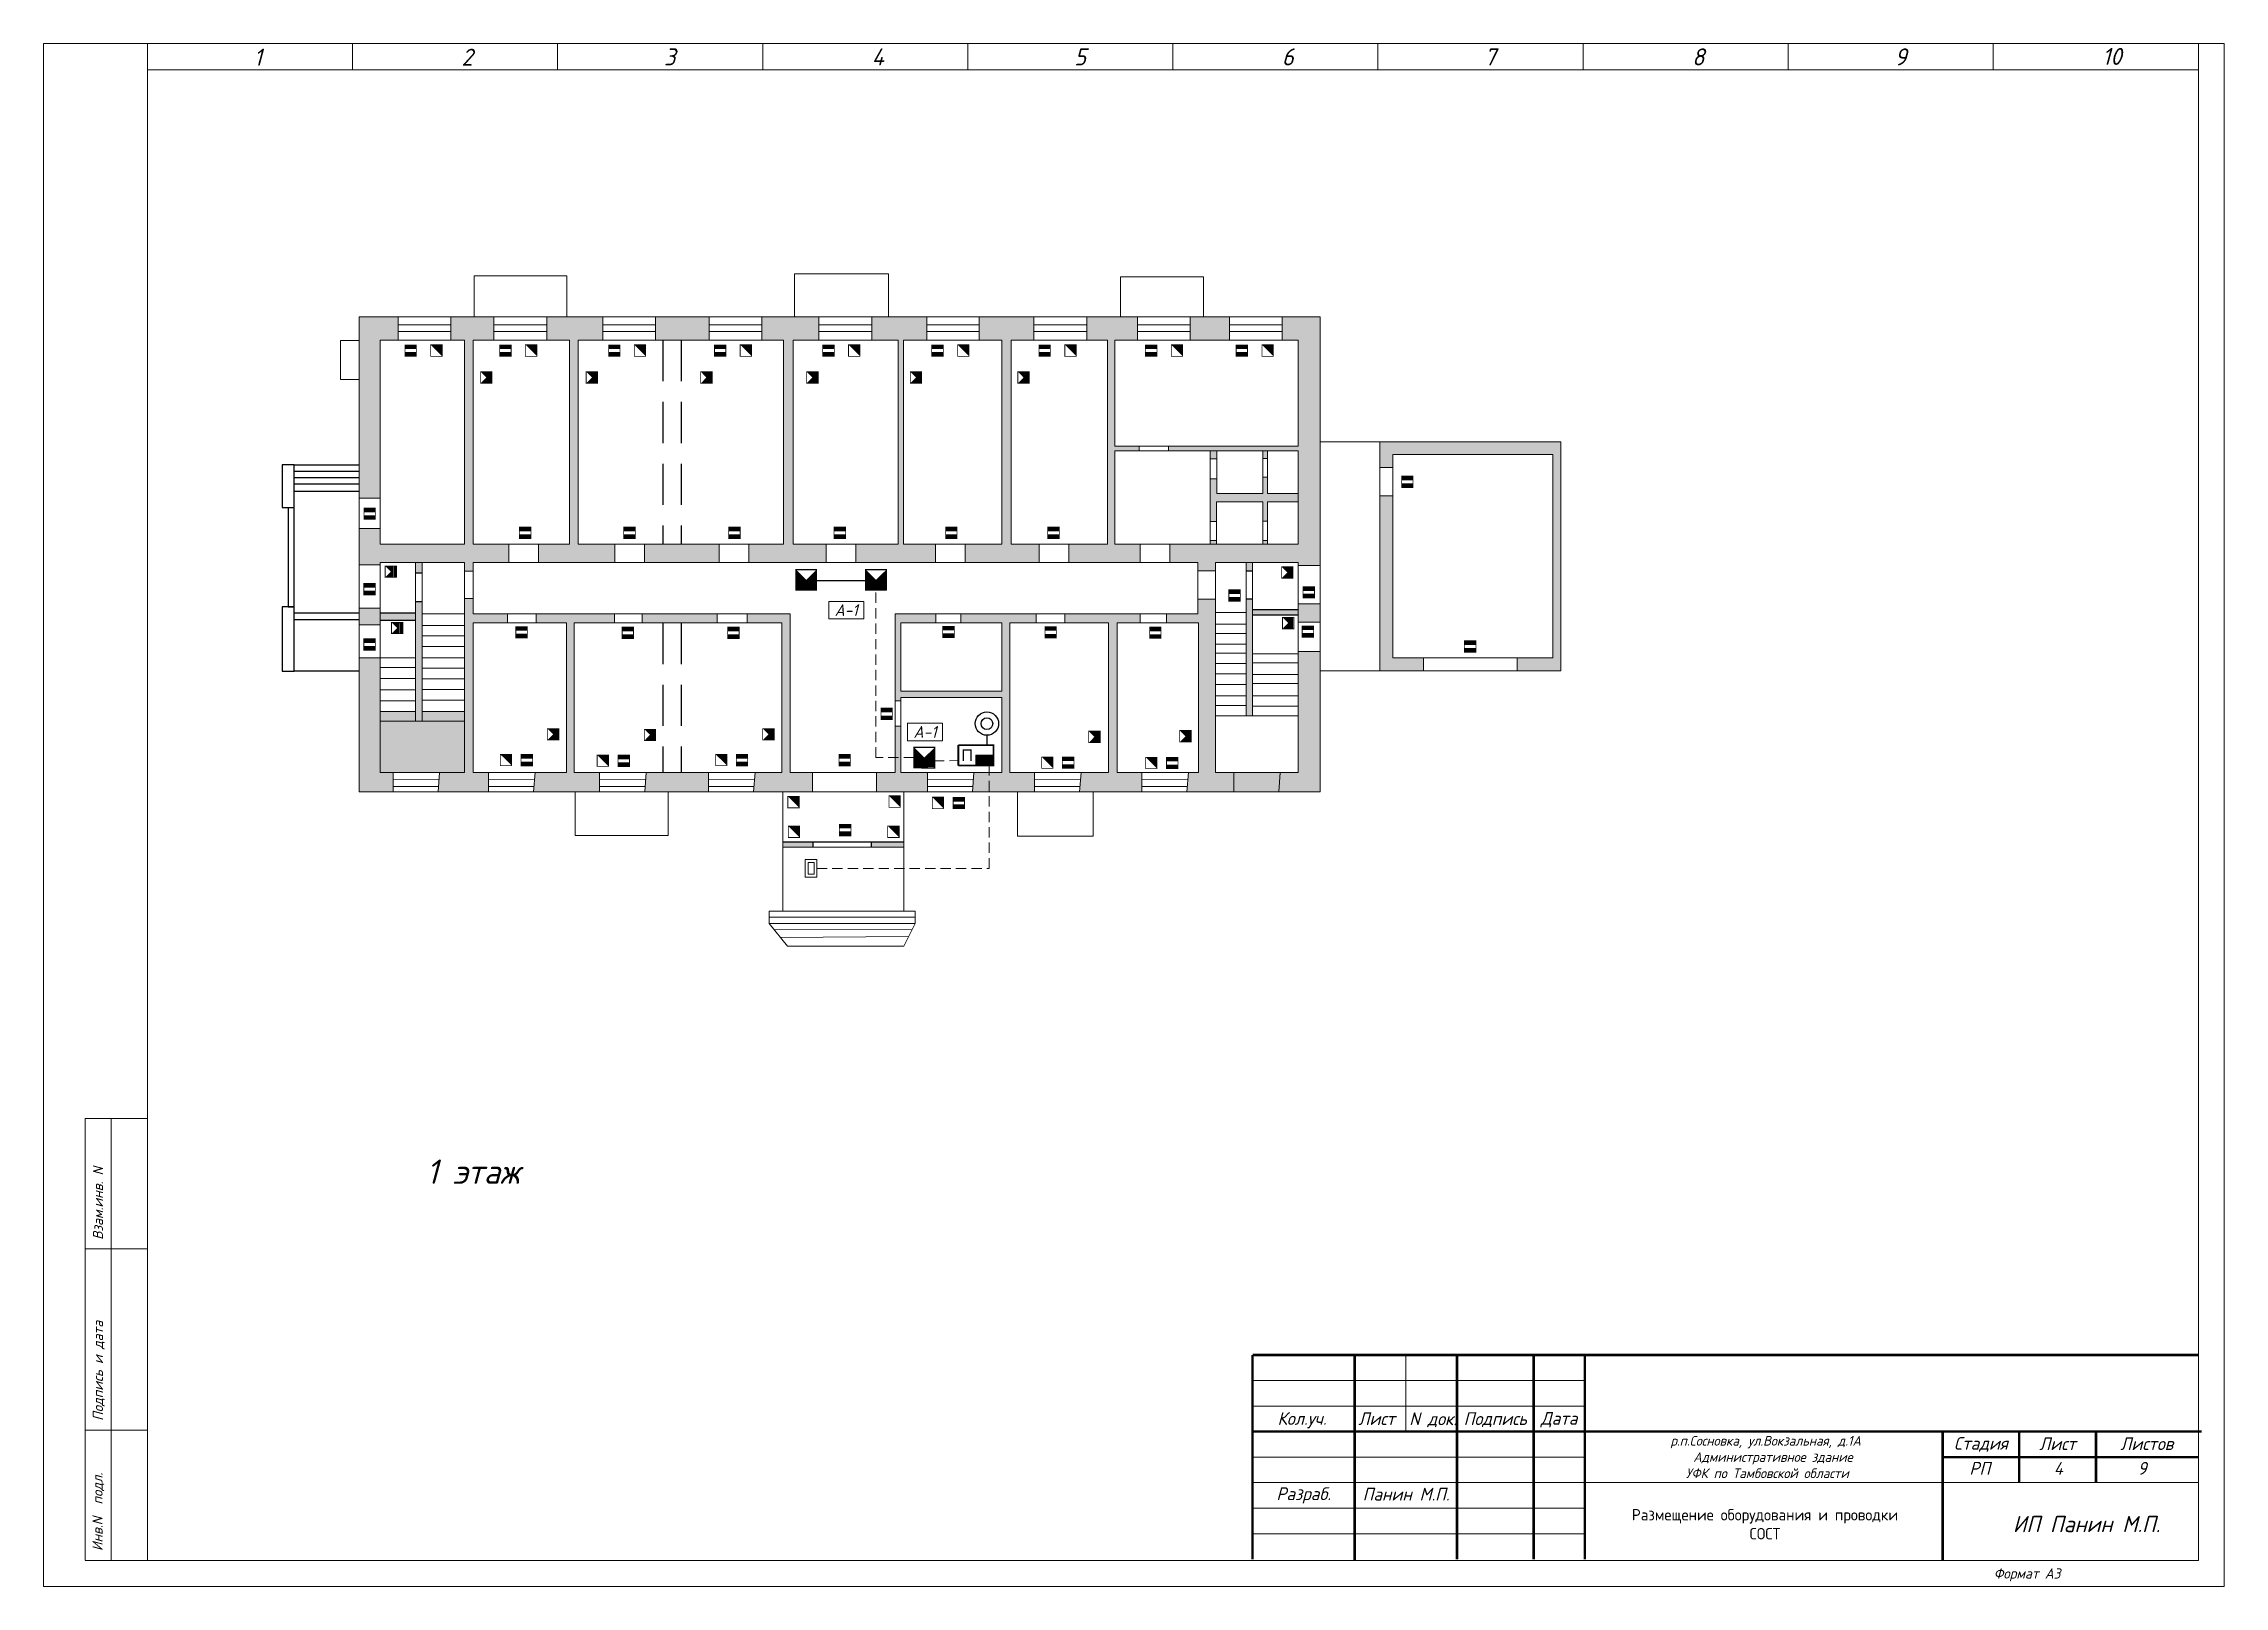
# Model space of a CAD drawing. Header units: inches. Extents: x 859 to 2956, y 393 to 1752.
# Drawn here: x 2818.6 to 2953, y 1273.5 to 1368.6 of the extents above; entities that cross this region are included whole.
import ezdxf

# ---------------------------------------------------------------- set-up
doc = ezdxf.new("R2010")
doc.units = ezdxf.units.IN
doc.header["$MEASUREMENT"] = 0
doc.linetypes.add('Caddy_Solid', pattern=[0])
doc.linetypes.add('HIDDEN2', pattern=[4.7625, 3.175, -1.5875])
doc.layers.get('0').transparency = 0.7
for name, color, linetype in [('BLK_12_THHN', 9, 'Continuous'), ('DESC', 7, 'Continuous'), ('LINK', 9, 'Continuous')]:
    doc.layers.add(name, color=color, linetype=linetype)
doc.styles.get("Standard").update_dxf_attribs({"font": 'GOST_Common Italic_0.ttf'})

msp = doc.modelspace()

# ---------------------------------------------------------------- texts
at = {"layer": 'DESC', "lineweight": 13}
for s, height, p in [('1', 1.05, (2831.55, 1367.21)), ('2', 1.05, (2844.35, 1367.21)), ('3', 1.05, (2856.83, 1367.23)), ('4', 1.05, (2869.63, 1367.23)), ('5', 1.05, (2882.11, 1367.23)), ('6', 1.05, (2894.91, 1367.23)), ('7', 1.05, (2907.39, 1367.23)), ('8', 1.05, (2920.19, 1367.23)), ('9', 1.05, (2932.67, 1367.23)), ('10', 1.048, (2945.47, 1367.26)), ('Формат А3', 0.629, (2938.78, 1274.01))]:
    msp.add_text(s, height=height, dxfattribs=at).set_placement(p)
for s, p in [('Взам.инв. N', (2822.26, 1294.88)), ('Подпись и дата', (2822.26, 1283.73)), ('Инв.N  подл.', (2822.23, 1275.71))]:
    msp.add_text(s, height=0.6288, rotation=90, dxfattribs=at).set_placement(p)
at = {"layer": 'DESC', "color": 0, "lineweight": 15}
for s, p in [('Кол.уч.', (2894.64, 1283.48)), ('Лист', (2899.62, 1283.47)), ('N док.', (2902.76, 1283.46)), ('РП', (2937.28, 1280.41)), ('4', (2942.48, 1280.41)), ('9', (2947.65, 1280.41))]:
    msp.add_text(s, height=0.787, dxfattribs=at).set_placement(p)
at = {"layer": 'DESC', "color": 0, "attachment_point": 5}
for s, insert, char_height, width in [('A-1', (2868.06, 1333.67), 0.72, 2.16), ('A-1', (2872.92, 1326.17), 0.72, 2.16), ('{\\fArial|b0|i0|c204|p34;П}', (2875.51, 1324.73), 0.72, 1.08), ('Разраб.', (2896.25, 1279.13), 0.787, 6.3)]:
    msp.add_mtext(s, dxfattribs=dict(at, insert=insert, char_height=char_height, width=width))
at = {"layer": 'DESC', "color": 0, "lineweight": 15, "attachment_point": 1}
for s, width, heights, insert, char_height in [('\\pi5.95475;1 этаж', 17.9743, [1.74], (2836.23, 1299.83), 1.5), ('\\pi23.32503;р.п.Сосновка, ул.Вокзальная, д.1А\\P\\pi24.36617; Административное здание \\P\\pi24.27003;УФК по Тамбовской области', 59.1919, [0], (2895.53, 1282.8), 0.6), ('\\pi4.80835;ИП Панин М.П.', 17.9743, [1.74], (2935.15, 1277.87), 1)]:
    msp.add_mtext_dynamic_manual_height_columns(s, width=width, gutter_width=1, heights=heights, dxfattribs=dict(at, insert=insert, char_height=char_height))
at = {"layer": 'DESC', "color": 0, "lineweight": 15, "attachment_point": 5}
for s, insert, char_height, width in [('Подпись', (2908.06, 1283.8), 0.787, 4.725), ('Дата', (2911.99, 1283.8), 0.787, 3.15), ('Стадия', (2937.99, 1282.28), 0.787, 4.725), ('Лист', (2942.71, 1282.32), 0.787, 5.67), ('Листов', (2948.21, 1282.32), 0.787, 5.3325), ('{\\fGOST Common|b0|i0|c204|p34;Размещение оборудования и проводки\\PСОСТ}', (2924.68, 1277.36), 0.7, 25.2)]:
    msp.add_mtext(s, dxfattribs=dict(at, insert=insert, char_height=char_height, width=width))
at = {"layer": 'DESC', "lineweight": 15, "insert": (2902.56, 1279.21), "char_height": 0.787, "width": 6.3, "attachment_point": 5}
msp.add_mtext('Панин М.П.', dxfattribs=at)

# ---------------------------------------------------------------- blocks, each defined once
blk = doc.blocks.new('Объем')
at = {"const_width": 0.2}
blk.add_lwpolyline([(0, 0), (0, 3), (3, 3), (3, 0)], close=True, dxfattribs=at)
for points in [[(0.21, 2.94), (0.21, 0.09)], [(0.41, 2.94), (0.41, 0.09)], [(0.61, 2.94), (0.61, 0.09)], [(0.8, 2.94), (0.8, 0.09)], [(1.01, 2.94), (1.01, 0.09)], [(1.21, 2.94), (1.21, 0.09)], [(1.39, 1.52), (2.81, 2.97)], [(1.39, 2.94), (1.39, 0.09)], [(1.39, 1.48), (2.82, 0.03)], [(1.56, 2.93), (1.56, 1.76)], [(1.56, 0.09), (1.56, 1.25)], [(1.74, 0.06), (1.74, 1.05)], [(1.76, 2.94), (1.76, 1.94)], [(1.94, 2.95), (1.94, 2.15)], [(1.94, 0.06), (1.94, 0.87)], [(2.13, 2.93), (2.13, 2.33)], [(2.13, 0.05), (2.13, 0.66)], [(2.3, 2.93), (2.3, 2.52)], [(2.31, 0.06), (2.31, 0.48)], [(2.49, 2.94), (2.49, 2.7)], [(2.49, 0.07), (2.49, 0.29)]]:
    blk.add_lwpolyline(points, dxfattribs=at)
blk = doc.blocks.new('Звуковой')
blk.add_lwpolyline([(0.1, 2.9, 0, 4, 0), (1.5, 1.51, 4, 4, 0)], format="xyseb")
at = {"const_width": 0.2}
blk.add_lwpolyline([(0, 0), (0, 3), (3, 3), (3, 0)], close=True, dxfattribs=at)

# ---------------------------------------------------------------- hatches: boundary and pattern name
at = {"layer": 'DESC'}
h = msp.add_hatch(color=0, dxfattribs=at)
h.dxf.hatch_style = 1
h.paths.add_polyline_path([(2838.05, 1340.57), (2839.33, 1340.57), (2839.33, 1350.31), (2840.45, 1350.31), (2840.45, 1351.75), (2838.05, 1351.75)], flags=17)
h.paths.add_polyline_path([(2845.07, 1350.31), (2846.35, 1350.31), (2846.35, 1351.75), (2845.12, 1351.75), (2843.7, 1351.75), (2843.7, 1350.31), (2844.53, 1350.31), (2844.53, 1337.74), (2839.33, 1337.74), (2839.33, 1338.7), (2838.05, 1338.7), (2838.05, 1336.47), (2839.33, 1336.47), (2839.33, 1336.6), (2844.53, 1336.6), (2844.53, 1336.08), (2845.07, 1336.08), (2845.07, 1336.6), (2847.27, 1336.6), (2847.27, 1337.74), (2845.07, 1337.74)])
h.paths.add_polyline_path([(2853.05, 1350.31), (2853.05, 1351.75), (2849.6, 1351.75), (2849.6, 1350.31), (2851.01, 1350.31), (2851.01, 1337.74), (2849.1, 1337.74), (2849.1, 1336.6), (2853.8, 1336.6), (2853.8, 1337.74), (2851.53, 1337.74), (2851.53, 1350.31)])
h.paths.add_polyline_path([(2859.62, 1350.31), (2859.62, 1351.75), (2856.3, 1351.75), (2856.3, 1350.31)])
h.paths.add_polyline_path([(2864.78, 1350.31), (2866.38, 1350.31), (2866.38, 1351.75), (2864.88, 1351.75), (2862.86, 1351.75), (2862.86, 1350.31), (2864.2, 1350.31), (2864.2, 1337.74), (2862.06, 1337.74), (2862.06, 1336.6), (2866.83, 1336.6), (2866.83, 1337.74), (2864.78, 1337.74)])
h.paths.add_polyline_path([(2871.26, 1350.31), (2871.26, 1337.74), (2868.65, 1337.74), (2868.65, 1336.6), (2873.56, 1336.6), (2873.56, 1337.74), (2871.59, 1337.74), (2871.59, 1350.31), (2873.02, 1350.31), (2873.02, 1351.75), (2869.63, 1351.75), (2869.63, 1350.31)])
h.paths.add_polyline_path([(2879.63, 1350.31), (2879.63, 1351.75), (2876.26, 1351.75), (2876.26, 1350.31), (2877.65, 1350.31), (2877.65, 1337.74), (2875.38, 1337.74), (2875.38, 1336.6), (2879.94, 1336.6), (2879.94, 1337.74), (2878.23, 1337.74), (2878.23, 1350.31)])
h.paths.add_polyline_path([(2884.16, 1350.31), (2884.16, 1337.74), (2881.77, 1337.74), (2881.77, 1336.6), (2886.18, 1336.6), (2886.18, 1337.74), (2884.62, 1337.74), (2884.62, 1343.48), (2886.12, 1343.48), (2886.12, 1343.77), (2884.62, 1343.77), (2884.62, 1350.31), (2886.02, 1350.31), (2886.02, 1351.75), (2884.97, 1351.75), (2882.88, 1351.75), (2882.88, 1350.31)])
h.paths.add_polyline_path([(2891.68, 1350.31), (2891.68, 1351.75), (2889.26, 1351.75), (2889.26, 1350.31)], flags=17)
h.paths.add_polyline_path([(2897.27, 1351.75), (2894.93, 1351.75), (2894.93, 1350.31), (2895.91, 1350.31), (2895.91, 1343.77), (2887.93, 1343.77), (2887.93, 1343.48), (2895.91, 1343.48), (2895.91, 1337.74), (2888, 1337.74), (2888, 1336.6), (2889.73, 1336.6), (2889.73, 1336.09), (2890.81, 1336.09), (2890.81, 1336.6), (2895.91, 1336.6), (2895.91, 1336.42), (2897.27, 1336.42)])
at = {"layer": 'DESC', "lineweight": 15}
h = msp.add_hatch(color=0, dxfattribs=at)
h.dxf.hatch_style = 1
h.paths.add_polyline_path([(2840.86, 1349.57), (2840.86, 1349.31), (2841.56, 1349.31), (2841.56, 1349.57)])
h.paths.add_polyline_path([(2841.56, 1349.75), (2841.56, 1350.01), (2840.86, 1350.01), (2840.86, 1349.75)])
h = msp.add_hatch(color=0, dxfattribs=at)
h.dxf.hatch_style = 1
h.paths.add_polyline_path([(2846.7, 1349.57), (2846.7, 1349.31), (2847.41, 1349.31), (2847.41, 1349.57)])
h.paths.add_polyline_path([(2847.41, 1349.75), (2847.41, 1350.01), (2846.7, 1350.01), (2846.7, 1349.75)])
h = msp.add_hatch(color=0, dxfattribs=at)
h.dxf.hatch_style = 1
h.paths.add_polyline_path([(2853.42, 1349.57), (2853.42, 1349.31), (2854.12, 1349.31), (2854.12, 1349.57)])
h.paths.add_polyline_path([(2854.12, 1349.75), (2854.12, 1350.01), (2853.42, 1350.01), (2853.42, 1349.75)])
h = msp.add_hatch(color=0, dxfattribs=at)
h.dxf.hatch_style = 1
h.paths.add_polyline_path([(2859.94, 1349.57), (2859.94, 1349.31), (2860.64, 1349.31), (2860.64, 1349.57)])
h.paths.add_polyline_path([(2860.64, 1349.75), (2860.64, 1350.01), (2859.94, 1350.01), (2859.94, 1349.75)])
h = msp.add_hatch(color=0, dxfattribs=at)
h.dxf.hatch_style = 1
h.paths.add_polyline_path([(2866.61, 1349.57), (2866.61, 1349.31), (2867.32, 1349.31), (2867.32, 1349.57)])
h.paths.add_polyline_path([(2867.32, 1349.75), (2867.32, 1350.01), (2866.61, 1350.01), (2866.61, 1349.75)])
h = msp.add_hatch(color=0, dxfattribs=at)
h.dxf.hatch_style = 1
h.paths.add_polyline_path([(2873.33, 1349.57), (2873.33, 1349.31), (2874.04, 1349.31), (2874.04, 1349.57)])
h.paths.add_polyline_path([(2874.04, 1349.75), (2874.04, 1350.01), (2873.33, 1350.01), (2873.33, 1349.75)])
h = msp.add_hatch(color=0, dxfattribs=at)
h.dxf.hatch_style = 1
h.paths.add_polyline_path([(2879.94, 1349.57), (2879.94, 1349.31), (2880.64, 1349.31), (2880.64, 1349.57)])
h.paths.add_polyline_path([(2880.64, 1349.75), (2880.64, 1350.01), (2879.94, 1350.01), (2879.94, 1349.75)])
h = msp.add_hatch(color=0, dxfattribs=at)
h.dxf.hatch_style = 1
h.paths.add_polyline_path([(2886.5, 1349.57), (2886.5, 1349.31), (2887.21, 1349.31), (2887.21, 1349.57)])
h.paths.add_polyline_path([(2887.21, 1349.75), (2887.21, 1350.01), (2886.5, 1350.01), (2886.5, 1349.75)])
h = msp.add_hatch(color=0, dxfattribs=at)
h.dxf.hatch_style = 1
h.paths.add_polyline_path([(2892.09, 1349.57), (2892.09, 1349.31), (2892.79, 1349.31), (2892.79, 1349.57)])
h.paths.add_polyline_path([(2892.79, 1349.75), (2892.79, 1350.01), (2892.09, 1350.01), (2892.09, 1349.75)])
at = {"layer": 'DESC'}
h = msp.add_hatch(color=0, dxfattribs=at)
h.dxf.hatch_style = 1
h.paths.add_polyline_path([(2897.27, 1331.13), (2895.91, 1331.13), (2895.91, 1323.67), (2894.81, 1323.67), (2894.73, 1322.48), (2897.27, 1322.48)])
h.paths.add_polyline_path([(2897.27, 1332.94), (2897.27, 1334.07), (2895.91, 1334.07), (2895.91, 1332.94)])
h.paths.add_polyline_path([(2890.81, 1323.67), (2890.81, 1334.34), (2889.73, 1334.34), (2889.73, 1333.45), (2887.8, 1333.45), (2887.8, 1332.89), (2889.76, 1332.89), (2889.76, 1323.67), (2889.15, 1323.67), (2889.06, 1322.48), (2891.95, 1322.48), (2891.95, 1323.67)])
h.paths.add_polyline_path([(2881.54, 1333.45), (2881.54, 1332.89), (2884.23, 1332.89), (2884.23, 1323.67), (2882.53, 1323.67), (2882.44, 1322.48), (2883.28, 1322.48), (2886.28, 1322.48), (2886.28, 1323.67), (2884.75, 1323.67), (2884.75, 1332.89), (2886.18, 1332.89), (2886.18, 1333.45)])
h.paths.add_polyline_path([(2879.77, 1332.89), (2879.77, 1333.45), (2875.12, 1333.45), (2875.12, 1332.89), (2877.64, 1332.89), (2877.64, 1328.68), (2871.42, 1328.68), (2871.42, 1332.89), (2873.59, 1332.89), (2873.59, 1333.45), (2871.07, 1333.45), (2871.07, 1328.09), (2871.42, 1328.09), (2871.42, 1328.29), (2877.64, 1328.29), (2877.64, 1323.67), (2875.93, 1323.67), (2875.85, 1322.48), (2879.66, 1322.48), (2879.66, 1323.67), (2878.14, 1323.67), (2878.14, 1332.89)])
h.paths.add_polyline_path([(2871.42, 1323.67), (2871.42, 1326.52), (2871.07, 1326.52), (2871.07, 1323.67), (2869.93, 1323.67), (2869.93, 1322.48), (2873.07, 1322.48), (2873.07, 1323.67)])
h.paths.add_polyline_path([(2865.99, 1322.48), (2865.99, 1323.67), (2864.61, 1323.67), (2864.61, 1333.45), (2861.96, 1333.45), (2861.96, 1332.89), (2864.1, 1332.89), (2864.1, 1323.67), (2862.44, 1323.67), (2862.35, 1322.48)])
h.paths.add_polyline_path([(2848.96, 1333.45), (2848.96, 1332.89), (2850.81, 1332.89), (2850.81, 1323.67), (2848.88, 1323.67), (2848.79, 1322.48), (2852.86, 1322.48), (2852.86, 1323.67), (2851.29, 1323.67), (2851.29, 1332.89), (2853.77, 1332.89), (2853.77, 1333.45)])
h.paths.add_polyline_path([(2860.11, 1332.89), (2860.11, 1333.45), (2855.49, 1333.45), (2855.49, 1332.89)])
h.paths.add_polyline_path([(2847.19, 1332.89), (2847.19, 1333.45), (2845.07, 1333.45), (2845.07, 1334.38), (2844.53, 1334.38), (2844.53, 1323.67), (2843, 1323.67), (2842.91, 1322.48), (2846.01, 1322.48), (2846.01, 1323.67), (2845.07, 1323.67), (2845.07, 1332.89)])
h.paths.add_polyline_path([(2838.05, 1322.48), (2840.13, 1322.48), (2840.13, 1323.67), (2839.33, 1323.67), (2839.33, 1330.73), (2838.05, 1330.73)])
h.paths.add_polyline_path([(2839.33, 1332.77), (2839.33, 1333.79), (2838.05, 1333.79), (2838.05, 1332.77)])
h.paths.add_polyline_path([(2860.23, 1336.6), (2860.23, 1337.74), (2855.63, 1337.74), (2855.63, 1336.6)])
h.paths.add_polyline_path([(2859.57, 1322.48), (2859.57, 1323.67), (2855.73, 1323.67), (2855.64, 1322.48)])
h.paths.add_polyline_path([(2911.6, 1343.26), (2911.6, 1330.74), (2909.41, 1330.74), (2909.41, 1329.94), (2912.11, 1329.94), (2912.11, 1344.05), (2900.94, 1344.05), (2900.94, 1342.45), (2901.74, 1342.45), (2901.74, 1343.26)])
h.paths.add_polyline_path([(2901.74, 1330.74), (2901.74, 1340.71), (2900.94, 1340.71), (2900.94, 1329.94), (2903.64, 1329.94), (2903.64, 1330.74)], flags=17)
h = msp.add_hatch(color=0, dxfattribs=at)
h.dxf.hatch_style = 1
h.paths.add_polyline_path([(2895.91, 1340.35), (2895.91, 1340.86), (2894.03, 1340.86), (2894.03, 1341.86), (2893.74, 1341.86), (2893.74, 1340.86), (2890.9, 1340.86), (2890.9, 1341.77), (2890.49, 1341.77), (2890.49, 1339.14), (2890.87, 1339.14), (2890.87, 1340.35), (2893.74, 1340.35), (2893.74, 1339.16), (2894.03, 1339.16), (2894.03, 1340.35)])
h.paths.add_polyline_path([(2890.9, 1343.48), (2890.49, 1343.48), (2890.49, 1343), (2890.9, 1343)])
h.paths.add_polyline_path([(2894.03, 1343.48), (2893.74, 1343.48), (2893.74, 1343.02), (2894.03, 1343.02)])
h.paths.add_polyline_path([(2894.03, 1337.96), (2893.74, 1337.96), (2893.74, 1337.74), (2894.03, 1337.74)])
h.paths.add_polyline_path([(2890.49, 1337.96), (2890.49, 1337.74), (2890.87, 1337.74), (2890.87, 1337.96)])
at = {"layer": 'DESC', "lineweight": 15}
h = msp.add_hatch(color=0, dxfattribs=at)
h.dxf.hatch_style = 1
h.paths.add_polyline_path([(2902.29, 1341.48), (2902.29, 1341.22), (2902.99, 1341.22), (2902.99, 1341.48)])
h.paths.add_polyline_path([(2902.99, 1341.66), (2902.99, 1341.93), (2902.29, 1341.93), (2902.29, 1341.66)])
h = msp.add_hatch(color=0, dxfattribs=at)
h.dxf.hatch_style = 1
h.paths.add_polyline_path([(2838.34, 1339.52), (2838.34, 1339.26), (2839.04, 1339.26), (2839.04, 1339.52)])
h.paths.add_polyline_path([(2839.04, 1339.7), (2839.04, 1339.96), (2838.34, 1339.96), (2838.34, 1339.7)])
h = msp.add_hatch(color=0, dxfattribs=at)
h.dxf.hatch_style = 1
h.paths.add_polyline_path([(2847.92, 1338.35), (2847.92, 1338.08), (2848.63, 1338.08), (2848.63, 1338.35)])
h.paths.add_polyline_path([(2848.63, 1338.53), (2848.63, 1338.79), (2847.92, 1338.79), (2847.92, 1338.53)])
h = msp.add_hatch(color=0, dxfattribs=at)
h.dxf.hatch_style = 1
h.paths.add_polyline_path([(2854.35, 1338.35), (2854.35, 1338.08), (2855.06, 1338.08), (2855.06, 1338.35)])
h.paths.add_polyline_path([(2855.06, 1338.53), (2855.06, 1338.79), (2854.35, 1338.79), (2854.35, 1338.53)])
h = msp.add_hatch(color=0, dxfattribs=at)
h.dxf.hatch_style = 1
h.paths.add_polyline_path([(2860.82, 1338.35), (2860.82, 1338.08), (2861.52, 1338.08), (2861.52, 1338.35)])
h.paths.add_polyline_path([(2861.52, 1338.53), (2861.52, 1338.79), (2860.82, 1338.79), (2860.82, 1338.53)])
h = msp.add_hatch(color=0, dxfattribs=at)
h.dxf.hatch_style = 1
h.paths.add_polyline_path([(2867.31, 1338.35), (2867.31, 1338.08), (2868.02, 1338.08), (2868.02, 1338.35)])
h.paths.add_polyline_path([(2868.02, 1338.53), (2868.02, 1338.79), (2867.31, 1338.79), (2867.31, 1338.53)])
h = msp.add_hatch(color=0, dxfattribs=at)
h.dxf.hatch_style = 1
h.paths.add_polyline_path([(2874.19, 1338.35), (2874.19, 1338.08), (2874.89, 1338.08), (2874.89, 1338.35)])
h.paths.add_polyline_path([(2874.89, 1338.53), (2874.89, 1338.79), (2874.19, 1338.79), (2874.19, 1338.53)])
h = msp.add_hatch(color=0, dxfattribs=at)
h.dxf.hatch_style = 1
h.paths.add_polyline_path([(2880.48, 1338.35), (2880.48, 1338.08), (2881.19, 1338.08), (2881.19, 1338.35)])
h.paths.add_polyline_path([(2881.19, 1338.53), (2881.19, 1338.79), (2880.48, 1338.79), (2880.48, 1338.53)])
h = msp.add_hatch(color=0, dxfattribs=at)
h.dxf.hatch_style = 1
h.paths.add_polyline_path([(2838.33, 1334.88), (2838.33, 1334.61), (2839.04, 1334.61), (2839.04, 1334.88)])
h.paths.add_polyline_path([(2839.04, 1335.06), (2839.04, 1335.32), (2838.33, 1335.32), (2838.33, 1335.06)])
h = msp.add_hatch(color=0, dxfattribs=at)
h.dxf.hatch_style = 1
h.paths.add_polyline_path([(2891.64, 1334.48), (2891.64, 1334.21), (2892.35, 1334.21), (2892.35, 1334.48)])
h.paths.add_polyline_path([(2892.35, 1334.66), (2892.35, 1334.92), (2891.64, 1334.92), (2891.64, 1334.66)])
h = msp.add_hatch(color=0, dxfattribs=at)
h.dxf.hatch_style = 1
h.paths.add_polyline_path([(2896.21, 1334.68), (2896.21, 1334.42), (2896.92, 1334.42), (2896.92, 1334.68)])
h.paths.add_polyline_path([(2896.92, 1334.86), (2896.92, 1335.12), (2896.21, 1335.12), (2896.21, 1334.86)])
h = msp.add_hatch(color=0, dxfattribs=at)
h.dxf.hatch_style = 1
h.paths.add_polyline_path([(2838.33, 1331.47), (2838.33, 1331.2), (2839.04, 1331.2), (2839.04, 1331.47)])
h.paths.add_polyline_path([(2839.04, 1331.65), (2839.04, 1331.91), (2838.33, 1331.91), (2838.33, 1331.65)])
h = msp.add_hatch(color=0, dxfattribs=at)
h.dxf.hatch_style = 1
h.paths.add_polyline_path([(2847.7, 1332.22), (2847.7, 1331.95), (2848.41, 1331.95), (2848.41, 1332.22)])
h.paths.add_polyline_path([(2848.41, 1332.4), (2848.41, 1332.66), (2847.7, 1332.66), (2847.7, 1332.4)])
h = msp.add_hatch(color=0, dxfattribs=at)
h.dxf.hatch_style = 1
h.paths.add_polyline_path([(2854.25, 1332.18), (2854.25, 1331.92), (2854.95, 1331.92), (2854.95, 1332.18)])
h.paths.add_polyline_path([(2854.95, 1332.36), (2854.95, 1332.62), (2854.25, 1332.62), (2854.25, 1332.36)])
h = msp.add_hatch(color=0, dxfattribs=at)
h.dxf.hatch_style = 1
h.paths.add_polyline_path([(2860.75, 1332.18), (2860.75, 1331.92), (2861.46, 1331.92), (2861.46, 1332.18)])
h.paths.add_polyline_path([(2861.46, 1332.36), (2861.46, 1332.62), (2860.75, 1332.62), (2860.75, 1332.36)])
h = msp.add_hatch(color=0, dxfattribs=at)
h.dxf.hatch_style = 1
h.paths.add_polyline_path([(2874.01, 1332.24), (2874.01, 1331.97), (2874.72, 1331.97), (2874.72, 1332.24)])
h.paths.add_polyline_path([(2874.72, 1332.42), (2874.72, 1332.68), (2874.01, 1332.68), (2874.01, 1332.42)])
h = msp.add_hatch(color=0, dxfattribs=at)
h.dxf.hatch_style = 1
h.paths.add_polyline_path([(2880.31, 1332.21), (2880.31, 1331.95), (2881.01, 1331.95), (2881.01, 1332.21)])
h.paths.add_polyline_path([(2881.01, 1332.4), (2881.01, 1332.66), (2880.31, 1332.66), (2880.31, 1332.4)])
h = msp.add_hatch(color=0, dxfattribs=at)
h.dxf.hatch_style = 1
h.paths.add_polyline_path([(2886.76, 1332.19), (2886.76, 1331.93), (2887.46, 1331.93), (2887.46, 1332.19)])
h.paths.add_polyline_path([(2887.46, 1332.37), (2887.46, 1332.64), (2886.76, 1332.64), (2886.76, 1332.37)])
h = msp.add_hatch(color=0, dxfattribs=at)
h.dxf.hatch_style = 1
h.paths.add_polyline_path([(2896.16, 1332.26), (2896.16, 1331.99), (2896.87, 1331.99), (2896.87, 1332.26)])
h.paths.add_polyline_path([(2896.87, 1332.44), (2896.87, 1332.7), (2896.16, 1332.7), (2896.16, 1332.44)])
h = msp.add_hatch(color=0, dxfattribs=at)
h.dxf.hatch_style = 1
h.paths.add_polyline_path([(2906.16, 1331.33), (2906.16, 1331.07), (2906.87, 1331.07), (2906.87, 1331.33)])
h.paths.add_polyline_path([(2906.87, 1331.52), (2906.87, 1331.78), (2906.16, 1331.78), (2906.16, 1331.52)])
h = msp.add_hatch(color=0, dxfattribs=at)
h.dxf.hatch_style = 1
h.paths.add_polyline_path([(2870.2, 1327.18), (2870.2, 1326.92), (2870.9, 1326.92), (2870.9, 1327.18)])
h.paths.add_polyline_path([(2870.9, 1327.37), (2870.9, 1327.63), (2870.2, 1327.63), (2870.2, 1327.37)])
h = msp.add_hatch(color=0, dxfattribs=at)
h.dxf.hatch_style = 1
h.paths.add_polyline_path([(2848.02, 1324.34), (2848.02, 1324.08), (2848.73, 1324.08), (2848.73, 1324.34)])
h.paths.add_polyline_path([(2848.73, 1324.52), (2848.73, 1324.78), (2848.02, 1324.78), (2848.02, 1324.52)])
h = msp.add_hatch(color=0, dxfattribs=at)
h.dxf.hatch_style = 1
h.paths.add_polyline_path([(2853.99, 1324.3), (2853.99, 1324.04), (2854.7, 1324.04), (2854.7, 1324.3)])
h.paths.add_polyline_path([(2854.7, 1324.48), (2854.7, 1324.75), (2853.99, 1324.75), (2853.99, 1324.48)])
h = msp.add_hatch(color=0, dxfattribs=at)
h.dxf.hatch_style = 1
h.paths.add_polyline_path([(2861.29, 1324.34), (2861.29, 1324.08), (2861.99, 1324.08), (2861.99, 1324.34)])
h.paths.add_polyline_path([(2861.99, 1324.52), (2861.99, 1324.78), (2861.29, 1324.78), (2861.29, 1324.52)])
h = msp.add_hatch(color=0, dxfattribs=at)
h.dxf.hatch_style = 1
h.paths.add_polyline_path([(2867.61, 1324.34), (2867.61, 1324.08), (2868.31, 1324.08), (2868.31, 1324.34)])
h.paths.add_polyline_path([(2868.31, 1324.52), (2868.31, 1324.78), (2867.61, 1324.78), (2867.61, 1324.52)])
at = {"layer": 'DESC'}
msp.add_hatch(color=0, dxfattribs=at).paths.add_polyline_path([(2876.05, 1324.73), (2876.05, 1324.1), (2877.13, 1324.1), (2877.13, 1324.73)])
at = {"layer": 'DESC', "lineweight": 15}
h = msp.add_hatch(color=0, dxfattribs=at)
h.dxf.hatch_style = 1
h.paths.add_polyline_path([(2881.38, 1324.18), (2881.38, 1323.92), (2882.09, 1323.92), (2882.09, 1324.18)])
h.paths.add_polyline_path([(2882.09, 1324.37), (2882.09, 1324.63), (2881.38, 1324.63), (2881.38, 1324.37)])
h = msp.add_hatch(color=0, dxfattribs=at)
h.dxf.hatch_style = 1
h.paths.add_polyline_path([(2887.8, 1324.16), (2887.8, 1323.9), (2888.5, 1323.9), (2888.5, 1324.16)])
h.paths.add_polyline_path([(2888.5, 1324.35), (2888.5, 1324.61), (2887.8, 1324.61), (2887.8, 1324.35)])
h = msp.add_hatch(color=0, dxfattribs=at)
h.dxf.hatch_style = 1
h.paths.add_polyline_path([(2874.65, 1321.7), (2874.65, 1321.44), (2875.35, 1321.44), (2875.35, 1321.7)])
h.paths.add_polyline_path([(2875.35, 1321.88), (2875.35, 1322.14), (2874.65, 1322.14), (2874.65, 1321.88)])
h = msp.add_hatch(color=0, dxfattribs=at)
h.dxf.hatch_style = 1
h.paths.add_polyline_path([(2867.64, 1320.04), (2867.64, 1319.77), (2868.35, 1319.77), (2868.35, 1320.04)])
h.paths.add_polyline_path([(2868.35, 1320.22), (2868.35, 1320.48), (2867.64, 1320.48), (2867.64, 1320.22)])
at = {"layer": 'LINK'}
h = msp.add_hatch(color=0, dxfattribs=at)
h.dxf.hatch_style = 1
h.paths.add_polyline_path([(2841.52, 1335.96), (2841.93, 1335.96), (2841.93, 1336.6), (2841.52, 1336.6)])
h.paths.add_polyline_path([(2841.52, 1327.42), (2839.33, 1327.42), (2839.33, 1323.67), (2844.53, 1323.67), (2844.53, 1327.42), (2841.93, 1327.42), (2841.93, 1334.2), (2841.52, 1334.2)])
h.paths.add_polyline_path([(2841.52, 1333.06), (2841.52, 1333.51), (2839.33, 1333.51), (2839.33, 1333.06)], flags=17)
h = msp.add_hatch(color=0, dxfattribs=at)
h.dxf.hatch_style = 1
h.paths.add_polyline_path([(2893.09, 1336.6), (2892.71, 1336.6), (2892.71, 1336.1), (2893.09, 1336.1)])
h.paths.add_polyline_path([(2893.09, 1334.37), (2892.71, 1334.37), (2892.71, 1327.17), (2893.09, 1327.17)])
h = msp.add_hatch(color=0, dxfattribs=at)
h.dxf.hatch_style = 1
h.paths.add_polyline_path([(2893.09, 1333.69), (2893.09, 1333.37), (2895.91, 1333.37), (2895.91, 1333.69)])
h = msp.add_hatch(color=0, dxfattribs=at)
h.dxf.hatch_style = 1
h.paths.add_polyline_path([(2891.95, 1323.67), (2891.95, 1322.48), (2894.73, 1322.48), (2894.81, 1323.67)])
h = msp.add_hatch(color=0, dxfattribs=at)
h.dxf.hatch_style = 1
h.paths.add_polyline_path([(2866.01, 1319.07), (2866.01, 1319.39), (2864.16, 1319.39), (2864.16, 1319.07)])
h.paths.add_polyline_path([(2871.6, 1319.07), (2871.6, 1319.39), (2869.6, 1319.39), (2869.6, 1319.07)])

# ---------------------------------------------------------------- linework, layer by layer
at = {"layer": 'BLK_12_THHN', "color": 0, "lineweight": 15}
for p, q in [((2838.05, 1351.75), (2897.27, 1351.75)), ((2838.05, 1322.48), (2838.05, 1351.75)), ((2840.45, 1351.75), (2840.45, 1350.31)), ((2840.45, 1351.24), (2843.7, 1351.24)), ((2840.45, 1350.84), (2843.7, 1350.84)), ((2843.7, 1351.75), (2843.7, 1350.31)), ((2846.35, 1351.75), (2846.35, 1350.31)), ((2846.35, 1351.24), (2849.6, 1351.24)), ((2846.35, 1350.84), (2849.6, 1350.84)), ((2849.6, 1351.75), (2849.6, 1350.31)), ((2853.05, 1351.75), (2853.05, 1350.31)), ((2853.05, 1351.24), (2856.3, 1351.24)), ((2853.05, 1350.84), (2856.3, 1350.84)), ((2856.3, 1351.75), (2856.3, 1350.31)), ((2859.62, 1351.75), (2859.62, 1350.31)), ((2859.62, 1351.24), (2862.86, 1351.24)), ((2859.62, 1350.84), (2862.86, 1350.84)), ((2862.86, 1351.75), (2862.86, 1350.31)), ((2866.38, 1351.75), (2866.38, 1350.31)), ((2866.38, 1351.24), (2869.63, 1351.24)), ((2866.38, 1350.84), (2869.63, 1350.84)), ((2869.63, 1351.75), (2869.63, 1350.31)), ((2873.02, 1351.75), (2873.02, 1350.31)), ((2873.02, 1351.24), (2876.26, 1351.24)), ((2873.02, 1350.84), (2876.26, 1350.84)), ((2876.26, 1351.75), (2876.26, 1350.31)), ((2879.63, 1351.75), (2879.63, 1350.31)), ((2879.63, 1351.24), (2882.88, 1351.24)), ((2879.63, 1350.84), (2882.88, 1350.84)), ((2882.88, 1351.75), (2882.88, 1350.31)), ((2886.02, 1351.75), (2886.02, 1350.31)), ((2886.02, 1351.24), (2889.26, 1351.24)), ((2886.02, 1350.84), (2889.26, 1350.84)), ((2889.26, 1351.75), (2889.26, 1350.31)), ((2891.68, 1351.75), (2891.68, 1350.31)), ((2891.68, 1351.24), (2894.93, 1351.24)), ((2891.68, 1350.84), (2894.93, 1350.84)), ((2894.93, 1351.75), (2894.93, 1350.31)), ((2897.27, 1351.75), (2897.27, 1322.48)), ((2836.89, 1347.87), (2836.89, 1350.28)), ((2836.89, 1350.28), (2838.05, 1350.28)), ((2839.33, 1350.31), (2844.53, 1350.31)), ((2839.33, 1337.74), (2839.33, 1350.31)), ((2844.53, 1350.31), (2844.53, 1337.74)), ((2838.05, 1347.87), (2836.89, 1347.87)), ((2900.94, 1344.05), (2897.27, 1344.05)), ((2886.12, 1343.77), (2886.12, 1343.48)), ((2887.93, 1343.77), (2887.93, 1343.48)), ((2890.49, 1343.48), (2890.49, 1337.74)), ((2890.49, 1343), (2890.9, 1343)), ((2893.74, 1343.02), (2894.03, 1343.02)), ((2890.49, 1341.77), (2890.9, 1341.77)), ((2893.74, 1341.86), (2894.03, 1341.86)), ((2900.94, 1342.45), (2901.74, 1342.45)), ((2838.05, 1340.57), (2839.33, 1340.57)), ((2900.94, 1340.71), (2901.74, 1340.71)), ((2838.05, 1338.7), (2839.33, 1338.7)), ((2890.49, 1339.14), (2890.87, 1339.14)), ((2893.74, 1339.16), (2894.03, 1339.16)), ((2844.53, 1337.74), (2839.33, 1337.74)), ((2847.27, 1337.74), (2847.27, 1336.6)), ((2849.1, 1337.74), (2849.1, 1336.6)), ((2853.8, 1337.74), (2853.8, 1336.6)), ((2855.63, 1337.74), (2855.63, 1336.6)), ((2860.23, 1337.74), (2860.23, 1336.6)), ((2862.06, 1337.74), (2862.06, 1336.6)), ((2866.83, 1337.74), (2866.83, 1336.6)), ((2868.65, 1337.74), (2868.65, 1336.6)), ((2873.56, 1337.74), (2873.56, 1336.6)), ((2875.38, 1337.74), (2875.38, 1336.6)), ((2879.94, 1337.74), (2879.94, 1336.6)), ((2881.77, 1337.74), (2881.77, 1336.6)), ((2886.18, 1337.74), (2886.18, 1336.6)), ((2888, 1337.74), (2888, 1336.6)), ((2890.49, 1337.96), (2890.87, 1337.96)), ((2893.74, 1337.96), (2894.03, 1337.96)), ((2838.05, 1336.47), (2839.33, 1336.47)), ((2841.52, 1336.6), (2841.52, 1326.84)), ((2841.93, 1336.6), (2841.93, 1326.84)), ((2844.53, 1336.08), (2845.07, 1336.08)), ((2845.07, 1333.45), (2845.07, 1336.6)), ((2845.07, 1336.6), (2889.73, 1336.6)), ((2889.73, 1336.6), (2889.73, 1333.45)), ((2889.73, 1336.09), (2890.81, 1336.09)), ((2892.71, 1336.6), (2892.71, 1327.17)), ((2893.09, 1336.6), (2893.09, 1327.17)), ((2895.91, 1336.42), (2897.27, 1336.42)), ((2838.05, 1333.79), (2839.33, 1333.79)), ((2841.93, 1333.45), (2844.53, 1333.45)), ((2844.53, 1334.38), (2845.07, 1334.38)), ((2864.61, 1333.45), (2845.07, 1333.45)), ((2847.19, 1333.45), (2847.19, 1332.89)), ((2848.96, 1333.45), (2848.96, 1332.89)), ((2853.77, 1333.45), (2853.77, 1332.89)), ((2855.49, 1333.45), (2855.49, 1332.89)), ((2860.11, 1333.45), (2860.11, 1332.89)), ((2861.96, 1333.45), (2861.96, 1332.89)), ((2864.61, 1323.67), (2864.61, 1333.45)), ((2889.73, 1333.45), (2871.07, 1333.45)), ((2871.07, 1333.45), (2871.07, 1323.67)), ((2873.59, 1333.45), (2873.59, 1332.89)), ((2875.12, 1333.45), (2875.12, 1332.89)), ((2879.77, 1333.45), (2879.77, 1332.89)), ((2881.54, 1333.45), (2881.54, 1332.89)), ((2886.18, 1333.45), (2886.18, 1332.89)), ((2887.8, 1333.45), (2887.8, 1332.89)), ((2889.73, 1334.34), (2890.81, 1334.34)), ((2890.81, 1333.53), (2892.71, 1333.53)), ((2895.91, 1334.07), (2897.27, 1334.07)), ((2838.05, 1332.77), (2839.33, 1332.77)), ((2841.93, 1332.72), (2844.53, 1332.72)), ((2841.93, 1332.09), (2844.53, 1332.09)), ((2890.81, 1332.81), (2892.71, 1332.81)), ((2890.81, 1332.23), (2892.71, 1332.23)), ((2895.91, 1332.94), (2897.27, 1332.94)), ((2839.33, 1330.73), (2838.05, 1330.73)), ((2839.33, 1330.73), (2841.52, 1330.73)), ((2841.93, 1331.44), (2844.53, 1331.44)), ((2841.93, 1330.73), (2844.53, 1330.73)), ((2890.81, 1331.58), (2892.71, 1331.58)), ((2890.81, 1331.03), (2892.71, 1331.03)), ((2893.09, 1330.97), (2895.91, 1330.97)), ((2895.91, 1331.13), (2897.27, 1331.13)), ((2903.64, 1330.74), (2903.64, 1329.94)), ((2909.41, 1330.74), (2909.41, 1329.94)), ((2839.33, 1330.14), (2841.52, 1330.14)), ((2839.33, 1329.46), (2841.52, 1329.46)), ((2841.93, 1330.1), (2844.53, 1330.1)), ((2841.93, 1329.43), (2844.53, 1329.43)), ((2890.81, 1330.39), (2892.71, 1330.39)), ((2890.81, 1329.74), (2892.71, 1329.74)), ((2893.09, 1330.42), (2895.91, 1330.42)), ((2893.09, 1329.7), (2895.91, 1329.7)), ((2900.94, 1329.94), (2897.27, 1329.94)), ((2839.33, 1328.76), (2841.52, 1328.76)), ((2839.33, 1328.09), (2841.52, 1328.09)), ((2841.93, 1328.79), (2844.53, 1328.79)), ((2841.93, 1328.12), (2844.53, 1328.12)), ((2871.07, 1328.09), (2871.42, 1328.09)), ((2890.81, 1329.09), (2892.71, 1329.09)), ((2890.81, 1328.4), (2892.71, 1328.4)), ((2893.09, 1329.16), (2895.91, 1329.16)), ((2893.09, 1328.4), (2895.91, 1328.4)), ((2839.33, 1327.42), (2841.52, 1327.42)), ((2839.33, 1326.84), (2844.53, 1326.84)), ((2841.93, 1327.42), (2844.53, 1327.42)), ((2890.81, 1327.79), (2892.71, 1327.79)), ((2890.81, 1327.17), (2895.91, 1327.17)), ((2893.09, 1327.75), (2895.91, 1327.75)), ((2871.07, 1326.52), (2871.42, 1326.52)), ((2840.13, 1323.67), (2840.13, 1322.48)), ((2840.13, 1323.24), (2842.97, 1323.25)), ((2840.13, 1322.81), (2842.93, 1322.81)), ((2843, 1323.67), (2842.91, 1322.48)), ((2846.01, 1323.67), (2846.01, 1322.48)), ((2846.01, 1323.24), (2848.85, 1323.25)), ((2846.01, 1322.81), (2848.82, 1322.81)), ((2848.88, 1323.67), (2848.79, 1322.48)), ((2852.86, 1323.67), (2852.86, 1322.48)), ((2852.86, 1323.24), (2855.7, 1323.25)), ((2852.86, 1322.81), (2855.67, 1322.81)), ((2855.73, 1323.67), (2855.64, 1322.48)), ((2859.57, 1323.67), (2859.57, 1322.48)), ((2859.57, 1323.24), (2862.41, 1323.25)), ((2859.57, 1322.81), (2862.38, 1322.81)), ((2862.44, 1323.67), (2862.35, 1322.48)), ((2871.07, 1323.67), (2864.61, 1323.67)), ((2865.99, 1323.67), (2865.99, 1322.48)), ((2869.93, 1323.67), (2869.93, 1322.48)), ((2873.07, 1323.67), (2873.07, 1322.48)), ((2873.07, 1323.24), (2875.9, 1323.25)), ((2873.07, 1322.81), (2875.87, 1322.81)), ((2875.93, 1323.67), (2875.85, 1322.48)), ((2879.66, 1323.67), (2879.66, 1322.48)), ((2879.66, 1323.24), (2882.5, 1323.25)), ((2879.66, 1322.81), (2882.46, 1322.81)), ((2882.53, 1323.67), (2882.44, 1322.48)), ((2886.28, 1323.67), (2886.28, 1322.48)), ((2886.28, 1323.24), (2889.12, 1323.25)), ((2886.28, 1322.81), (2889.08, 1322.81)), ((2889.15, 1323.67), (2889.06, 1322.48)), ((2891.95, 1323.67), (2891.95, 1322.48)), ((2894.81, 1323.67), (2894.73, 1322.48)), ((2897.27, 1322.48), (2838.05, 1322.48)), ((2864.16, 1322.48), (2864.16, 1315.13)), ((2871.6, 1315.13), (2871.6, 1322.48)), ((2864.16, 1319.07), (2871.6, 1319.07)), ((2863.31, 1314.36), (2863.31, 1315.13)), ((2863.31, 1315.13), (2864.16, 1315.13)), ((2863.31, 1314.75), (2872.3, 1314.75)), ((2864.16, 1315.13), (2871.6, 1315.13)), ((2872.3, 1315.13), (2871.6, 1315.13)), ((2872.3, 1314.36), (2872.3, 1315.13)), ((2864.44, 1312.98), (2863.31, 1314.36)), ((2863.31, 1314.36), (2872.3, 1314.36)), ((2863.61, 1313.99), (2872.11, 1313.98)), ((2864, 1313.51), (2871.9, 1313.57)), ((2871.6, 1312.98), (2872.3, 1314.36)), ((2864.44, 1312.98), (2871.6, 1312.98))]:
    msp.add_line(p, q, dxfattribs=at)
at = {"layer": 'BLK_12_THHN', "color": 0}
msp.add_line((2876.73, 1325.96), (2876.73, 1325.36), dxfattribs=at)
at = {"layer": 'BLK_12_THHN', "color": 0, "lineweight": 15}
for points in [[(2845.12, 1351.75), (2850.84, 1351.75), (2850.84, 1354.27), (2845.12, 1354.27)], [(2864.88, 1351.75), (2870.66, 1351.75), (2870.66, 1354.4), (2864.88, 1354.4)], [(2884.97, 1351.75), (2890.08, 1351.75), (2890.08, 1354.21), (2884.97, 1354.21)], [(2845.07, 1350.31), (2851.01, 1350.31), (2851.01, 1337.74), (2845.07, 1337.74)], [(2851.53, 1350.31), (2864.2, 1350.31), (2864.2, 1337.74), (2851.53, 1337.74)], [(2864.78, 1350.31), (2871.26, 1350.31), (2871.26, 1337.74), (2864.78, 1337.74)], [(2871.59, 1350.31), (2877.65, 1350.31), (2877.65, 1337.74), (2871.59, 1337.74)], [(2878.23, 1350.31), (2884.16, 1350.31), (2884.16, 1337.74), (2878.23, 1337.74)], [(2884.62, 1350.31), (2895.91, 1350.31), (2895.91, 1343.77), (2884.62, 1343.77)], [(2900.94, 1344.05), (2912.11, 1344.05), (2912.11, 1329.94), (2900.94, 1329.94)], [(2884.62, 1343.48), (2895.91, 1343.48), (2895.91, 1337.74), (2884.62, 1337.74)], [(2890.9, 1340.86), (2893.74, 1340.86), (2893.74, 1343.48), (2890.9, 1343.48)], [(2894.03, 1340.86), (2895.91, 1340.86), (2895.91, 1343.48), (2894.03, 1343.48)], [(2901.74, 1343.26), (2911.6, 1343.26), (2911.6, 1330.74), (2901.74, 1330.74)], [(2893.74, 1340.35), (2890.87, 1340.35), (2890.87, 1337.74), (2893.74, 1337.74)], [(2894.03, 1340.35), (2895.91, 1340.35), (2895.91, 1337.74), (2894.03, 1337.74)], [(2839.33, 1336.6), (2844.53, 1336.6), (2844.53, 1323.67), (2839.33, 1323.67)], [(2895.91, 1336.6), (2890.81, 1336.6), (2890.81, 1323.67), (2895.91, 1323.67)], [(2845.07, 1332.89), (2850.81, 1332.89), (2850.81, 1323.67), (2845.07, 1323.67)], [(2851.29, 1332.89), (2864.1, 1332.89), (2864.1, 1323.67), (2851.29, 1323.67)], [(2871.42, 1332.89), (2877.64, 1332.89), (2877.64, 1328.68), (2871.42, 1328.68)], [(2878.14, 1332.89), (2884.23, 1332.89), (2884.23, 1323.67), (2878.14, 1323.67)], [(2884.75, 1332.89), (2889.76, 1332.89), (2889.76, 1323.67), (2884.75, 1323.67)], [(2871.42, 1328.29), (2877.64, 1328.29), (2877.64, 1323.67), (2871.42, 1323.67)], [(2851.36, 1322.48), (2857.08, 1322.48), (2857.08, 1319.79), (2851.36, 1319.79)], [(2878.61, 1322.48), (2883.28, 1322.48), (2883.28, 1319.75), (2878.61, 1319.75)]]:
    msp.add_lwpolyline(points, close=True, dxfattribs=at)
at = {"layer": 'DESC', "linetype": 'Caddy_Solid', "lineweight": 15}
for p, q in [((2824.99, 1366.97), (2824.99, 1368.57)), ((2837.63, 1366.97), (2837.63, 1368.57)), ((2850.27, 1366.97), (2850.27, 1368.57)), ((2862.91, 1366.97), (2862.91, 1368.57)), ((2875.55, 1366.97), (2875.55, 1368.57)), ((2888.19, 1366.97), (2888.19, 1368.57)), ((2900.83, 1366.97), (2900.83, 1368.57)), ((2913.47, 1366.97), (2913.47, 1368.57)), ((2926.11, 1366.97), (2926.11, 1368.57)), ((2938.75, 1366.97), (2938.75, 1368.57)), ((2951.39, 1366.97), (2951.39, 1368.57)), ((2824.99, 1366.95), (2951.39, 1366.95)), ((2824.99, 1366.95), (2824.99, 1275.13)), ((2951.39, 1366.95), (2951.39, 1275.13)), ((2821.15, 1275.15), (2821.15, 1302.35)), ((2821.15, 1302.35), (2824.99, 1302.35)), ((2822.75, 1302.35), (2822.75, 1275.15)), ((2821.15, 1294.33), (2824.99, 1294.33)), ((2821.15, 1283.15), (2824.99, 1283.15)), ((2951.39, 1275.13), (2821.15, 1275.13))]:
    msp.add_line(p, q, dxfattribs=at)
at = {"layer": 'DESC', "color": 0, "linetype": 'HIDDEN2', "lineweight": 15, "ltscale": 0.2}
for p, q in [((2869.89, 1324.59), (2869.89, 1334.91)), ((2872.24, 1324.59), (2869.89, 1324.59)), ((2873.47, 1324.38), (2874.97, 1324.4)), ((2876.86, 1317.76), (2876.86, 1324.1)), ((2866.25, 1317.76), (2876.86, 1317.76))]:
    msp.add_line(p, q, dxfattribs=at)
at = {"layer": 'DESC', "color": 0, "lineweight": 15}
for p, q in [((2902.55, 1287.79), (2902.55, 1283.07)), ((2893.1, 1286.22), (2913.58, 1286.22)), ((2893.1, 1284.64), (2913.58, 1284.64)), ((2893.1, 1281.49), (2913.58, 1281.49)), ((2893.1, 1279.92), (2913.58, 1279.92)), ((2913.58, 1279.92), (2951.38, 1279.92)), ((2893.1, 1278.34), (2913.58, 1278.34)), ((2893.1, 1276.77), (2913.58, 1276.77))]:
    msp.add_line(p, q, dxfattribs=at)
at = {"layer": 'DESC', "lineweight": 15}
msp.add_lwpolyline([(2818.59, 1273.53), (2952.99, 1273.53), (2952.99, 1368.57), (2818.59, 1368.57)], close=True, dxfattribs=at)
at = {"layer": 'DESC', "color": 0, "lineweight": 15}
for points, const_width in [([(2840.86, 1350.01), (2841.56, 1350.01), (2841.56, 1349.31), (2840.86, 1349.31), (2840.86, 1350.01)], 0.047), ([(2846.7, 1350.01), (2847.41, 1350.01), (2847.41, 1349.31), (2846.7, 1349.31), (2846.7, 1350.01)], 0.047), ([(2853.42, 1350.01), (2854.12, 1350.01), (2854.12, 1349.31), (2853.42, 1349.31), (2853.42, 1350.01)], 0.047), ([(2859.94, 1350.01), (2860.64, 1350.01), (2860.64, 1349.31), (2859.94, 1349.31), (2859.94, 1350.01)], 0.047), ([(2866.61, 1350.01), (2867.32, 1350.01), (2867.32, 1349.31), (2866.61, 1349.31), (2866.61, 1350.01)], 0.047), ([(2873.33, 1350.01), (2874.04, 1350.01), (2874.04, 1349.31), (2873.33, 1349.31), (2873.33, 1350.01)], 0.047), ([(2879.94, 1350.01), (2880.64, 1350.01), (2880.64, 1349.31), (2879.94, 1349.31), (2879.94, 1350.01)], 0.047), ([(2886.5, 1350.01), (2887.21, 1350.01), (2887.21, 1349.31), (2886.5, 1349.31), (2886.5, 1350.01)], 0.047), ([(2892.09, 1350.01), (2892.79, 1350.01), (2892.79, 1349.31), (2892.09, 1349.31), (2892.09, 1350.01)], 0.047), ([(2902.29, 1341.93), (2902.99, 1341.93), (2902.99, 1341.22), (2902.29, 1341.22), (2902.29, 1341.93)], 0.047), ([(2838.34, 1339.96), (2839.04, 1339.96), (2839.04, 1339.26), (2838.34, 1339.26), (2838.34, 1339.96)], 0.047), ([(2847.92, 1338.79), (2848.63, 1338.79), (2848.63, 1338.08), (2847.92, 1338.08), (2847.92, 1338.79)], 0.047), ([(2854.35, 1338.79), (2855.06, 1338.79), (2855.06, 1338.08), (2854.35, 1338.08), (2854.35, 1338.79)], 0.047), ([(2860.82, 1338.79), (2861.52, 1338.79), (2861.52, 1338.08), (2860.82, 1338.08), (2860.82, 1338.79)], 0.047), ([(2867.31, 1338.79), (2868.02, 1338.79), (2868.02, 1338.08), (2867.31, 1338.08), (2867.31, 1338.79)], 0.047), ([(2874.19, 1338.79), (2874.89, 1338.79), (2874.89, 1338.08), (2874.19, 1338.08), (2874.19, 1338.79)], 0.047), ([(2880.48, 1338.79), (2881.19, 1338.79), (2881.19, 1338.08), (2880.48, 1338.08), (2880.48, 1338.79)], 0.047), ([(2838.33, 1335.32), (2839.04, 1335.32), (2839.04, 1334.61), (2838.33, 1334.61), (2838.33, 1335.32)], 0.047), ([(2891.64, 1334.92), (2892.35, 1334.92), (2892.35, 1334.21), (2891.64, 1334.21), (2891.64, 1334.92)], 0.047), ([(2896.21, 1335.12), (2896.92, 1335.12), (2896.92, 1334.42), (2896.21, 1334.42), (2896.21, 1335.12)], 0.047), ([(2838.33, 1331.91), (2839.04, 1331.91), (2839.04, 1331.2), (2838.33, 1331.2), (2838.33, 1331.91)], 0.047), ([(2847.7, 1332.66), (2848.41, 1332.66), (2848.41, 1331.95), (2847.7, 1331.95), (2847.7, 1332.66)], 0.047), ([(2854.25, 1332.62), (2854.95, 1332.62), (2854.95, 1331.92), (2854.25, 1331.92), (2854.25, 1332.62)], 0.047), ([(2860.75, 1332.62), (2861.46, 1332.62), (2861.46, 1331.92), (2860.75, 1331.92), (2860.75, 1332.62)], 0.047), ([(2874.01, 1332.68), (2874.72, 1332.68), (2874.72, 1331.97), (2874.01, 1331.97), (2874.01, 1332.68)], 0.047), ([(2880.31, 1332.66), (2881.01, 1332.66), (2881.01, 1331.95), (2880.31, 1331.95), (2880.31, 1332.66)], 0.047), ([(2886.76, 1332.64), (2887.46, 1332.64), (2887.46, 1331.93), (2886.76, 1331.93), (2886.76, 1332.64)], 0.047), ([(2896.16, 1332.7), (2896.87, 1332.7), (2896.87, 1331.99), (2896.16, 1331.99), (2896.16, 1332.7)], 0.047), ([(2906.16, 1331.78), (2906.87, 1331.78), (2906.87, 1331.07), (2906.16, 1331.07), (2906.16, 1331.78)], 0.047), ([(2870.2, 1327.63), (2870.9, 1327.63), (2870.9, 1326.92), (2870.2, 1326.92), (2870.2, 1327.63)], 0.047), ([(2874.97, 1325.36), (2874.97, 1324.1)], 0.108), ([(2874.97, 1325.36), (2877.13, 1325.36), (2877.13, 1324.1), (2874.97, 1324.1)], 0.108), ([(2848.02, 1324.78), (2848.73, 1324.78), (2848.73, 1324.08), (2848.02, 1324.08), (2848.02, 1324.78)], 0.047), ([(2853.99, 1324.75), (2854.7, 1324.75), (2854.7, 1324.04), (2853.99, 1324.04), (2853.99, 1324.75)], 0.047), ([(2861.29, 1324.78), (2861.99, 1324.78), (2861.99, 1324.08), (2861.29, 1324.08), (2861.29, 1324.78)], 0.047), ([(2867.61, 1324.78), (2868.31, 1324.78), (2868.31, 1324.08), (2867.61, 1324.08), (2867.61, 1324.78)], 0.047), ([(2881.38, 1324.63), (2882.09, 1324.63), (2882.09, 1323.92), (2881.38, 1323.92), (2881.38, 1324.63)], 0.047), ([(2887.8, 1324.61), (2888.5, 1324.61), (2888.5, 1323.9), (2887.8, 1323.9), (2887.8, 1324.61)], 0.047), ([(2874.65, 1322.14), (2875.35, 1322.14), (2875.35, 1321.44), (2874.65, 1321.44), (2874.65, 1322.14)], 0.047), ([(2867.64, 1320.48), (2868.35, 1320.48), (2868.35, 1319.77), (2867.64, 1319.77), (2867.64, 1320.48)], 0.047), ([(2893.1, 1287.79), (2951.38, 1287.79)], 0.158), ([(2893.1, 1287.79), (2893.1, 1275.19)], 0.158), ([(2899.4, 1287.79), (2899.4, 1275.13)], 0.158), ([(2905.7, 1287.79), (2905.7, 1275.19)], 0.158), ([(2910.43, 1287.79), (2910.43, 1275.19)], 0.158), ([(2913.58, 1287.79), (2913.58, 1275.19)], 0.158), ([(2893.1, 1283.07), (2951.38, 1283.07)], 0.158), ([(2893.31, 1283.07), (2951.59, 1283.07)], 0.158), ([(2935.63, 1275.13), (2935.63, 1283.07)], 0.158), ([(2940.35, 1279.92), (2940.35, 1283.07)], 0.158), ([(2945.08, 1279.92), (2945.08, 1283.07)], 0.158), ([(2935.63, 1281.49), (2951.38, 1281.49)], 0.158)]:
    msp.add_lwpolyline(points, dxfattribs=dict(at, const_width=const_width))
for points in [[(2866.98, 1334.21), (2869.14, 1334.21), (2869.14, 1333.13), (2866.98, 1333.13), (2866.98, 1334.21)], [(2871.84, 1326.71), (2874, 1326.71), (2874, 1325.63), (2871.84, 1325.63), (2871.84, 1326.71)], [(2877.13, 1324.73), (2876.05, 1324.73)], [(2876.05, 1324.73), (2876.05, 1324.1)], [(2876.05, 1324.1), (2876.05, 1324.1)], [(2865.53, 1318.3), (2866.25, 1318.3), (2866.25, 1317.22), (2865.53, 1317.22), (2865.53, 1318.3)], [(2865.72, 1318.12), (2866.08, 1318.12), (2866.08, 1317.4), (2865.72, 1317.4), (2865.72, 1318.12)]]:
    msp.add_lwpolyline(points, dxfattribs=at)
at = {"layer": 'DESC', "color": 0, "linetype": 'Continuous'}
for radius in [0.72, 0.36]:
    msp.add_circle((2876.73, 1326.68), radius, dxfattribs=at)
at = {"layer": 'LINK', "color": 0, "linetype": 'HIDDEN2', "ltscale": 0.8}
for p, q in [((2856.76, 1350.31), (2856.76, 1337.74)), ((2857.89, 1350.31), (2857.89, 1337.74)), ((2856.76, 1332.89), (2856.76, 1323.67)), ((2857.89, 1332.89), (2857.89, 1323.67))]:
    msp.add_line(p, q, dxfattribs=at)
at = {"layer": 'LINK', "color": 0}
for p, q in [((2834.03, 1342.62), (2833.29, 1342.62)), ((2833.29, 1342.62), (2833.29, 1340)), ((2834.03, 1329.92), (2834.03, 1342.62)), ((2834.03, 1342.62), (2838.05, 1342.62)), ((2834.03, 1342.24), (2838.05, 1342.24)), ((2834.03, 1341.85), (2838.05, 1341.85)), ((2834.03, 1341.46), (2838.05, 1341.46)), ((2833.29, 1340), (2834.03, 1340)), ((2833.66, 1340), (2833.66, 1333.88)), ((2834.03, 1341.01), (2838.05, 1341.01)), ((2841.52, 1335.96), (2841.93, 1335.96)), ((2892.71, 1336.1), (2893.09, 1336.1)), ((2866.05, 1335.49), (2869.45, 1335.49)), ((2834.03, 1333.88), (2833.29, 1333.88)), ((2833.29, 1333.88), (2833.29, 1329.92)), ((2833.66, 1333.88), (2834.03, 1333.88)), ((2838.05, 1333.49), (2834.03, 1333.49)), ((2839.33, 1333.51), (2841.52, 1333.51)), ((2841.52, 1334.2), (2841.93, 1334.2)), ((2892.71, 1334.37), (2893.09, 1334.37)), ((2895.91, 1333.69), (2893.09, 1333.69)), ((2895.91, 1333.37), (2893.09, 1333.37)), ((2838.05, 1333.08), (2834.03, 1333.08)), ((2839.33, 1333.06), (2841.52, 1333.06)), ((2833.29, 1329.92), (2834.03, 1329.92)), ((2838.05, 1329.92), (2834.03, 1329.92)), ((2838.05, 1329.92), (2838.05, 1329.92)), ((2864.16, 1319.39), (2871.6, 1319.39)), ((2866.01, 1319.39), (2866.01, 1319.07)), ((2869.6, 1319.39), (2869.6, 1319.07))]:
    msp.add_line(p, q, dxfattribs=at)

# ---------------------------------------------------------------- block references
at = {"layer": 'DESC', "color": 0}
for name, p, xscale, yscale, zscale, rotation in [('Звуковой', (2842.45, 1350.02), 0.2351986559999729, 0.2351986559999729, 0.2351986559999729, 270), ('Звуковой', (2848.29, 1350.02), 0.2351986559999729, 0.2351986559999729, 0.2351986559999729, 270), ('Звуковой', (2855, 1350.02), 0.2351986559999729, 0.2351986559999729, 0.2351986559999729, 270), ('Звуковой', (2861.52, 1350.02), 0.2351986559999729, 0.2351986559999729, 0.2351986559999729, 270), ('Звуковой', (2868.2, 1350.02), 0.2351986559999729, 0.2351986559999729, 0.2351986559999729, 270), ('Звуковой', (2874.92, 1350.02), 0.2351986559999729, 0.2351986559999729, 0.2351986559999729, 270), ('Звуковой', (2881.53, 1350.02), 0.2351986559999729, 0.2351986559999729, 0.2351986559999729, 270), ('Звуковой', (2888.09, 1350.02), 0.2351986559999729, 0.2351986559999729, 0.2351986559999729, 270), ('Звуковой', (2893.68, 1350.02), 0.2351986559999729, 0.2351986559999729, 0.2351986559999729, 270), ('Объем', (2846.23, 1347.65), -0.2351865600000282, 0.2351865600000034, 0.23518656, 0.05815664228504325), ('Объем', (2852.74, 1347.65), -0.2351865600000282, 0.2351865600000034, 0.23518656, 0.05815664228504325), ('Объем', (2859.8, 1347.65), -0.2351865600000282, 0.2351865600000034, 0.23518656, 0.05815664228504325), ('Объем', (2866.33, 1347.65), -0.2351865600000282, 0.2351865600000034, 0.23518656, 0.05815664228504325), ('Объем', (2872.71, 1347.65), -0.2351865600000282, 0.2351865600000034, 0.23518656, 0.05815664228504325), ('Объем', (2879.34, 1347.65), -0.2351865600000282, 0.2351865600000034, 0.23518656, 0.05815664228504325), ('Объем', (2840.35, 1335.69), -0.2351865600000282, 0.2351865600000034, 0.23518656, 0.05815664228504325), ('Объем', (2864.96, 1334.91), -0.4199760000000508, 0.4199760000000062, 0.4199760000000001, 269.7299794074829), ('Объем', (2869.26, 1334.91), -0.4199760000000508, 0.4199760000000062, 0.4199760000000001, 269.7299794074829), ('Объем', (2895.6, 1335.64), -0.2351865600000282, 0.2351865600000034, 0.23518656, 0.05815664228504325), ('Объем', (2840.74, 1332.22), -0.2351865600000282, 0.2351865600000034, 0.23518656, 0.05815664228504325), ('Объем', (2895.65, 1332.52), -0.2351865600000282, 0.2351865600000034, 0.23518656, 0.05815664228504325), ('Звуковой', (2846.74, 1324.79), 0.2351986559999729, 0.2351986559999729, 0.2351986559999729, 270), ('Объем', (2850.35, 1325.67), -0.2351865600000282, 0.2351865600000034, 0.23518656, 0.05815664228504325), ('Звуковой', (2852.71, 1324.75), 0.2351986559999729, 0.2351986559999729, 0.2351986559999729, 270), ('Объем', (2856.32, 1325.63), -0.2351865600000282, 0.2351865600000034, 0.23518656, 0.05815664228504325), ('Звуковой', (2860.01, 1324.79), 0.2351986559999729, 0.2351986559999729, 0.2351986559999729, 270), ('Объем', (2863.62, 1325.67), -0.2351865600000282, 0.2351865600000034, 0.23518656, 0.05815664228504325), ('Объем', (2872.24, 1323.96), -0.4199760000000508, 0.4199760000000062, 0.4199760000000001, 269.7299794074829), ('Объем', (2883.71, 1325.51), -0.2351865600000282, 0.2351865600000034, 0.23518656, 0.05815664228504325), ('Объем', (2889.32, 1325.55), -0.2351865600000282, 0.2351865600000034, 0.23518656, 0.05815664228504325), ('Звуковой', (2880.1, 1324.63), 0.2351986559999729, 0.2351986559999729, 0.2351986559999729, 270), ('Звуковой', (2886.51, 1324.61), 0.2351986559999729, 0.2351986559999729, 0.2351986559999729, 270), ('Звуковой', (2864.46, 1322.2), 0.2351986559999729, 0.2351986559999729, 0.2351986559999729, 270), ('Звуковой', (2870.69, 1322.23), 0.2351986559999729, 0.2351986559999729, 0.2351986559999729, 270), ('Звуковой', (2873.36, 1322.15), 0.2351986559999729, 0.2351986559999729, 0.2351986559999729, 270), ('Звуковой', (2864.49, 1320.37), 0.2351986559999729, 0.2351986559999729, 0.2351986559999729, 270), ('Звуковой', (2870.62, 1320.37), 0.2351986559999729, 0.2351986559999729, 0.2351986559999729, 270)]:
    msp.add_blockref(name, p, dxfattribs=dict(at, xscale=xscale, yscale=yscale, zscale=zscale, rotation=rotation))

msp.set_redraw_order([(e.dxf.handle, doc.entitydb.next_handle()) for e in msp.query("TEXT MTEXT ATTDEF DIMENSION ARC_DIMENSION")])  # texts and dimensions are drawn at this point

doc.saveas('drawing.dxf')
